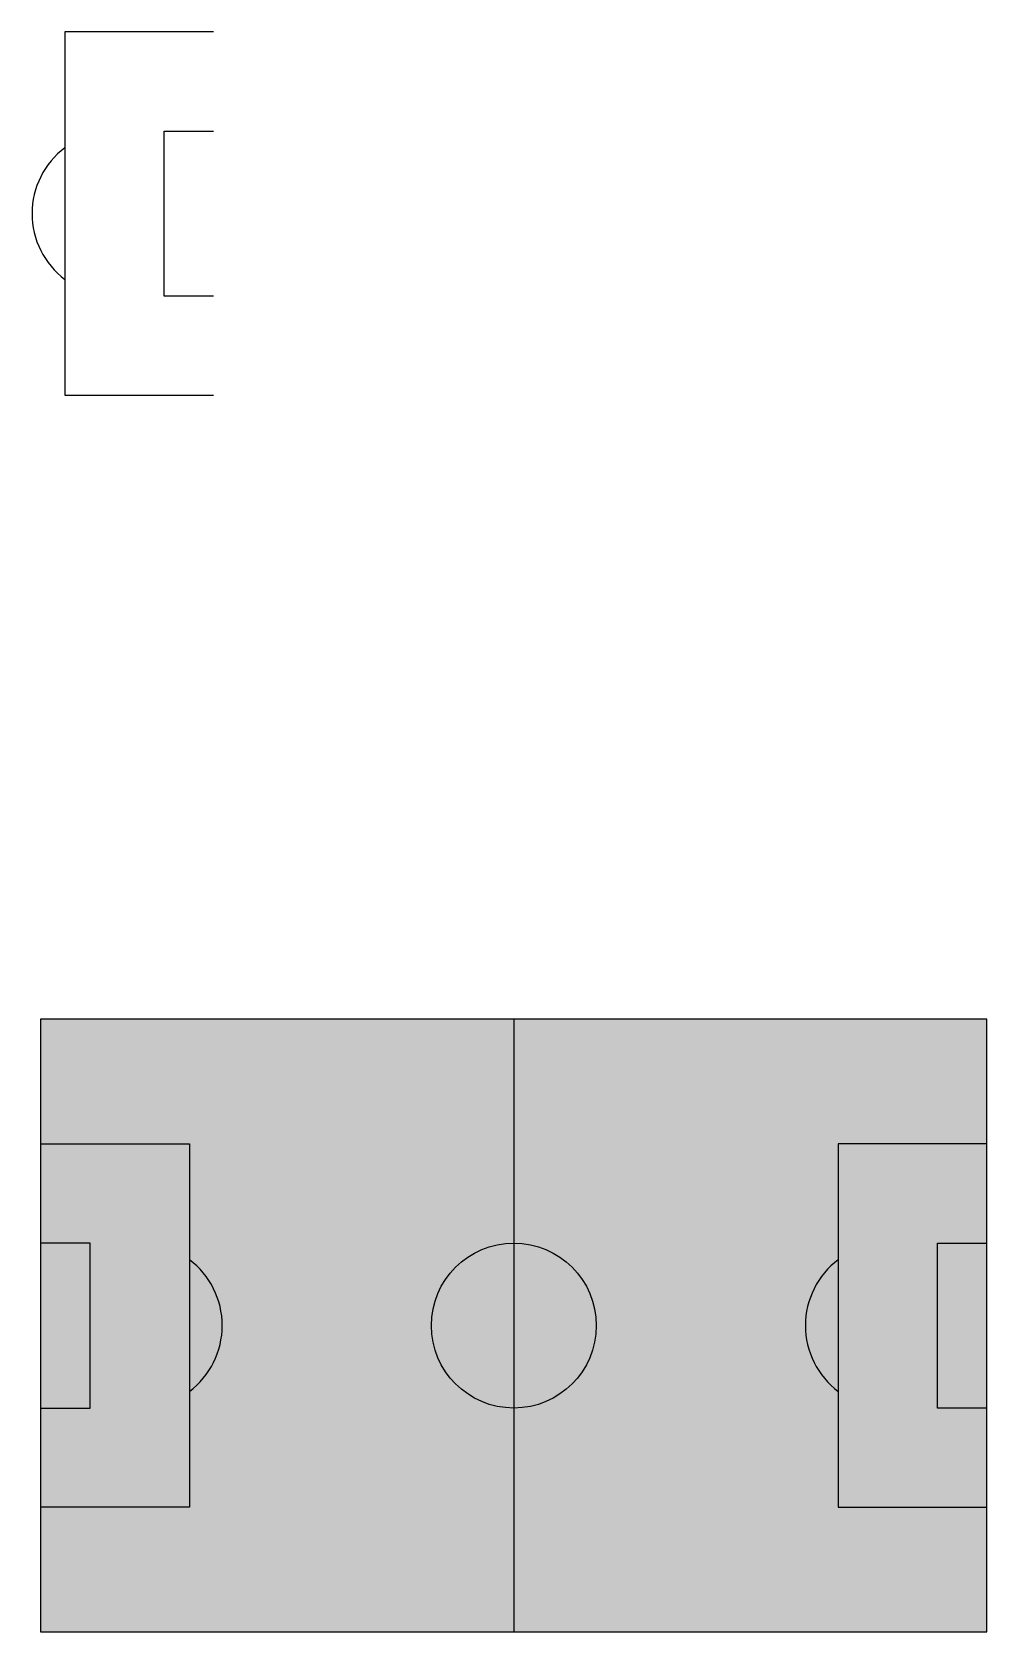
# Model space of a CAD drawing. Header units: centimetres. Extents: x 1068 to 67652, y 686 to 20845.
# Drawn here: x 21265 to 31861, y 985 to 18738 of the extents above; entities that cross this region are included whole.
import ezdxf

# ---------------------------------------------------------------- set-up
doc = ezdxf.new("R2010")
doc.units = ezdxf.units.CM
doc.layers.add('linea', color=4, linetype='Continuous', lineweight=25)

msp = doc.modelspace()

# ---------------------------------------------------------------- hatches: boundary and pattern name
at = {"layer": 'linea'}
h = msp.add_hatch(color=6, dxfattribs=at)
h.paths.add_polyline_path([(26610.621, 7784.611), (21360.621, 7784.611), (21360.621, 6399.611), (23010.621, 6399.611), (23010.621, 5115.86, -0.499146028), (23010.621, 3653.362), (23010.621, 2369.611), (21360.621, 2369.611), (21360.621, 984.611), (26610.621, 984.611), (26610.621, 3469.611, -0.414213562), (25695.621, 4384.611, -0.414213562), (26610.621, 5299.611)])
h.paths.add_polyline_path([(23010.621, 6399.611), (21360.621, 6399.611), (21360.621, 5299.611), (21910.621, 5299.611), (21910.621, 3469.611), (21360.621, 3469.611), (21360.621, 2369.611), (23010.621, 2369.611)], flags=17)
h.paths.add_polyline_path([(21910.621, 5299.611), (21360.621, 5299.611), (21360.621, 3469.611), (21910.621, 3469.611)], flags=16)
h.paths.add_polyline_path([(23010.621, 5115.86), (23010.621, 3653.362, 0.499146028)], flags=17)
h = msp.add_hatch(color=256, dxfattribs=at)
h.set_gradient(color1=(19, 103, 52), color2=(241, 235, 31))
h.paths.add_polyline_path([(31860.621, 7784.611), (26610.621, 7784.611), (26610.621, 5299.611, -0.414213562), (27525.621, 4384.611, -0.414213562), (26610.621, 3469.611), (26610.621, 984.611), (31860.621, 984.611), (31860.621, 2369.611), (30210.621, 2369.611), (30210.621, 3653.362, -0.499146028), (30210.621, 5115.86), (30210.621, 6399.611), (31860.621, 6399.611)])
h.paths.add_polyline_path([(31310.621, 5299.611), (31860.621, 5299.611), (31860.621, 6399.611), (30210.621, 6399.611), (30210.621, 2369.611), (31860.621, 2369.611), (31860.621, 3469.611), (31310.621, 3469.611)], flags=17)
h.paths.add_polyline_path([(30210.621, 5115.86, 0.499146028), (30210.621, 3653.362)], flags=17)
h.paths.add_polyline_path([(31860.621, 5299.611), (31310.621, 5299.611), (31310.621, 3469.611), (31860.621, 3469.611)], flags=16)
at = {"layer": 'linea', "transparency": 33554633}
h = msp.add_hatch(color=256, dxfattribs=at)
h.set_gradient(color1=(19, 103, 52), color2=(244, 238, 81), rotation=282, centered=1)
h.paths.add_polyline_path([(26610.621, 5299.611, 0.414213562), (25695.621, 4384.611, 0.414213562), (26610.621, 3469.611)])
at = {"layer": 'linea', "transparency": 33554582}
msp.add_hatch(color=6, dxfattribs=at).paths.add_polyline_path([(26610.621, 5299.611), (26610.621, 3469.611, 0.414213562), (27525.621, 4384.611, 0.414213562)])

# ---------------------------------------------------------------- linework, layer by layer
at = {"layer": 'linea'}
msp.add_line((26610.621, 7784.611), (26610.621, 984.611), dxfattribs=at)
for points in [[(23279.672, 18738.153), (21629.672, 18738.153), (21629.672, 14708.153), (23279.672, 14708.153)], [(23279.672, 15808.153), (22729.672, 15808.153), (22729.672, 17638.153), (23279.672, 17638.153)], [(21360.621, 984.611), (31860.621, 984.611), (31860.621, 7784.611), (21360.621, 7784.611), (21360.621, 984.611)], [(21360.621, 6399.611), (23010.621, 6399.611), (23010.621, 2369.611), (21360.621, 2369.611)], [(31860.621, 6399.611), (30210.621, 6399.611), (30210.621, 2369.611), (31860.621, 2369.611)], [(21360.621, 3469.611), (21910.621, 3469.611), (21910.621, 5299.611), (21360.621, 5299.611)], [(31860.621, 3469.611), (31310.621, 3469.611), (31310.621, 5299.611), (31860.621, 5299.611)]]:
    msp.add_lwpolyline(points, dxfattribs=at)
msp.add_circle((26610.621, 4384.611), 915, dxfattribs=at)
for centre, start, end in [((22179.672, 16723.153), 126.9482107, 233.0517893), ((22460.621, 4384.611), 306.9482107, 53.0517893), ((30760.621, 4384.611), 126.9482107, 233.0517893)]:
    msp.add_arc(centre, 915, start, end, dxfattribs=at)

doc.saveas('drawing.dxf')
